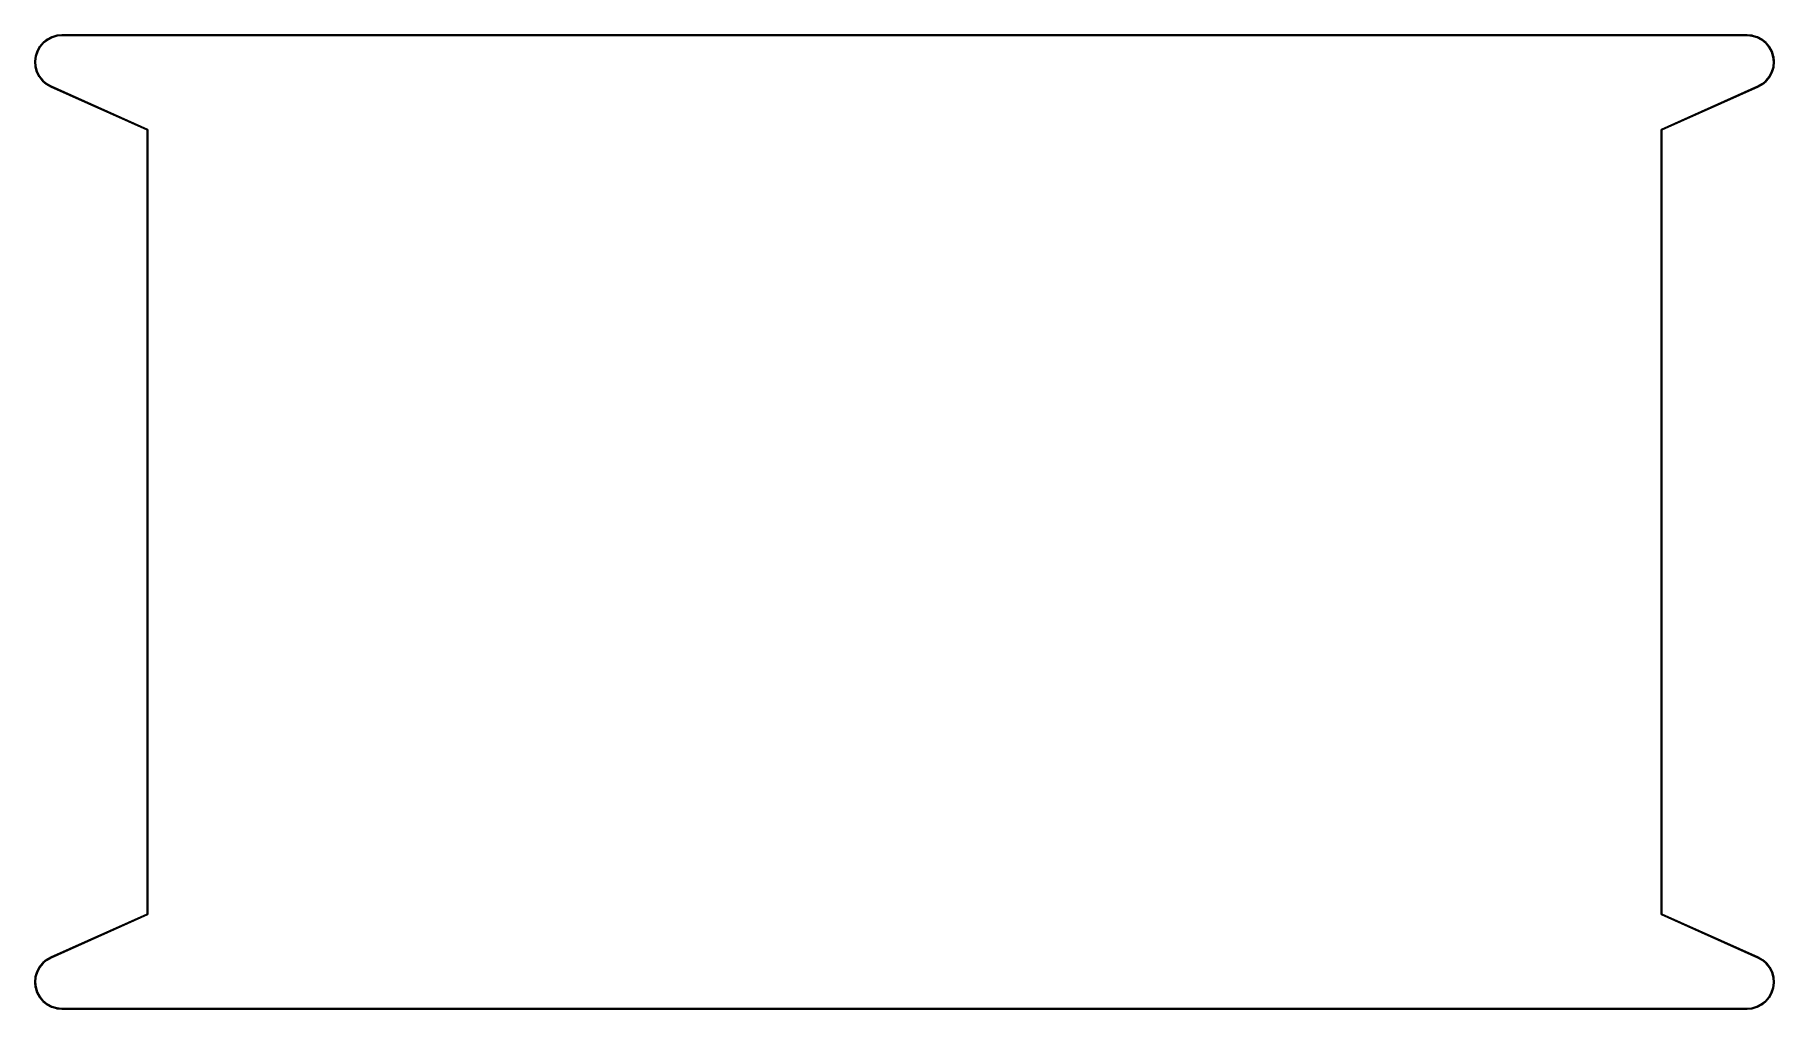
# Model space of a CAD drawing. Extents: x 1.76 to 9.69, y -5.92 to -1.48.
import ezdxf

# ---------------------------------------------------------------- set-up
doc = ezdxf.new("R2010")
doc.units = 0
doc.header["$MEASUREMENT"] = 0
doc.layers.add('BLACK', color=7, linetype='CONTINUOUS')

msp = doc.modelspace()

# ---------------------------------------------------------------- linework, layer by layer
at = {"layer": 'BLACK', "linetype": 'CONTINUOUS'}
for p, q in [((1.80052, -1.50997), (1.81893, -1.49546)), ((1.82086, -1.49795), (1.80249, -1.51243)), ((1.81893, -1.49546), (1.81897, -1.49542)), ((1.81897, -1.49542), (1.81905, -1.49536)), ((1.81905, -1.49536), (1.81913, -1.49529)), ((1.81913, -1.49529), (1.81925, -1.49523)), ((1.81925, -1.49523), (1.81927, -1.49521)), ((1.81927, -1.49521), (1.81939, -1.49514)), ((1.81927, -1.49521), (1.81927, -1.49521)), ((1.81939, -1.49514), (1.81945, -1.4951)), ((1.81945, -1.4951), (1.81946, -1.49509)), ((1.81946, -1.49509), (1.81947, -1.49509)), ((1.81947, -1.49509), (1.81953, -1.49506)), ((1.81953, -1.49506), (1.81965, -1.49499)), ((1.81965, -1.49499), (1.81966, -1.49499)), ((1.81966, -1.49499), (1.84044, -1.48437)), ((1.82088, -1.49794), (1.82086, -1.49795)), ((1.82093, -1.4979), (1.82088, -1.49794)), ((1.82094, -1.49789), (1.82093, -1.4979)), ((1.82097, -1.49787), (1.82094, -1.49789)), ((1.821, -1.49785), (1.82097, -1.49787)), ((1.82103, -1.49783), (1.821, -1.49785)), ((1.82105, -1.49781), (1.82103, -1.49783)), ((1.8419, -1.48716), (1.82105, -1.49781)), ((1.84044, -1.48437), (1.84046, -1.48436)), ((1.84046, -1.48436), (1.84058, -1.4843)), ((1.84058, -1.4843), (1.84063, -1.48428)), ((1.84063, -1.48428), (1.84065, -1.48427)), ((1.84065, -1.48427), (1.84067, -1.48426)), ((1.84067, -1.48426), (1.84072, -1.48424)), ((1.84072, -1.48424), (1.84084, -1.48419)), ((1.84084, -1.48419), (1.84087, -1.48419)), ((1.84087, -1.48419), (1.84098, -1.48414)), ((1.84098, -1.48414), (1.84104, -1.48412)), ((1.84104, -1.48412), (1.84105, -1.48412)), ((1.84105, -1.48412), (1.84112, -1.4841)), ((1.84105, -1.48412), (1.84105, -1.48412)), ((1.84112, -1.4841), (1.86368, -1.47769)), ((1.84191, -1.48716), (1.8419, -1.48716)), ((1.84196, -1.48714), (1.84191, -1.48716)), ((1.84202, -1.48712), (1.84196, -1.48714)), ((1.84204, -1.48711), (1.84202, -1.48712)), ((1.86458, -1.48071), (1.84204, -1.48711)), ((1.84204, -1.48711), (1.84204, -1.48711)), ((1.86368, -1.47769), (1.86372, -1.47767)), ((1.86372, -1.47767), (1.86378, -1.47766)), ((1.86378, -1.47766), (1.86384, -1.47764)), ((1.86384, -1.47764), (1.86393, -1.47762)), ((1.86393, -1.47762), (1.86395, -1.47762)), ((1.86395, -1.47762), (1.86401, -1.47761)), ((1.86401, -1.47761), (1.86414, -1.47758)), ((1.86414, -1.47758), (1.86416, -1.47759)), ((1.86416, -1.47759), (1.86426, -1.47757)), ((1.86426, -1.47757), (1.86431, -1.47756)), ((1.86431, -1.47756), (1.86434, -1.47756)), ((1.86434, -1.47756), (1.86437, -1.47755)), ((1.86437, -1.47755), (1.86442, -1.47755)), ((1.86442, -1.47755), (1.88576, -1.47564)), ((1.86465, -1.4807), (1.86458, -1.48071)), ((1.86467, -1.48069), (1.86465, -1.4807)), ((1.86471, -1.48069), (1.86467, -1.48069)), ((1.88615, -1.47876), (1.86471, -1.48069)), ((1.88576, -1.47564), (1.88578, -1.47563)), ((1.88578, -1.47563), (1.88588, -1.47562)), ((1.88588, -1.47562), (1.8859, -1.47562)), ((1.8859, -1.47562), (1.88595, -1.47561)), ((1.88595, -1.47561), (1.88601, -1.47561)), ((1.88601, -1.47561), (1.88603, -1.47561)), ((1.88603, -1.47561), (1.88613, -1.4756)), ((1.88613, -1.4756), (1.88619, -1.47561)), ((1.88621, -1.47876), (1.88615, -1.47876)), ((1.88619, -1.47561), (2.27917, -1.47545)), ((1.88622, -1.47876), (1.88621, -1.47876)), ((2.27923, -1.4786), (1.88622, -1.47876)), ((2.27917, -1.47545), (2.27917, -1.47545)), ((2.27917, -1.47545), (9.16859, -1.47545)), ((9.16853, -1.4786), (2.27923, -1.4786)), ((9.56156, -1.47876), (9.16853, -1.4786)), ((9.16859, -1.47545), (9.16859, -1.47545)), ((9.16859, -1.47545), (9.56153, -1.47561)), ((9.56153, -1.47561), (9.56155, -1.47561)), ((9.56155, -1.47561), (9.56168, -1.47561)), ((9.56157, -1.47876), (9.56156, -1.47876)), ((9.56162, -1.47877), (9.56157, -1.47876)), ((9.56164, -1.47877), (9.56162, -1.47877)), ((9.58501, -1.48106), (9.56164, -1.47877)), ((9.56168, -1.47561), (9.56174, -1.47561)), ((9.56174, -1.47561), (9.56176, -1.47561)), ((9.56176, -1.47561), (9.56178, -1.47561)), ((9.56178, -1.47561), (9.56184, -1.47562)), ((9.56184, -1.47562), (9.56197, -1.47563)), ((9.56197, -1.47563), (9.56198, -1.47563)), ((9.56198, -1.47563), (9.58523, -1.47791)), ((9.58512, -1.48108), (9.58501, -1.48106)), ((9.60758, -1.48786), (9.58512, -1.48108)), ((9.58523, -1.47791), (9.58526, -1.47791)), ((9.58526, -1.47791), (9.5854, -1.47793)), ((9.5854, -1.47793), (9.58554, -1.47794)), ((9.58554, -1.47794), (9.58563, -1.47797)), ((9.58563, -1.47797), (9.58583, -1.47801)), ((9.58583, -1.47801), (9.58589, -1.47802)), ((9.58589, -1.47802), (9.58591, -1.47803)), ((9.58591, -1.47803), (9.58592, -1.47803)), ((9.58592, -1.47803), (9.58598, -1.47805)), ((9.58598, -1.47805), (9.60839, -1.48482)), ((9.6076, -1.48788), (9.60758, -1.48786)), ((9.60763, -1.48788), (9.6076, -1.48788)), ((9.60765, -1.4879), (9.60763, -1.48788)), ((9.6077, -1.48791), (9.60765, -1.4879)), ((9.60772, -1.48792), (9.6077, -1.48791)), ((9.62838, -1.49891), (9.60772, -1.48792)), ((9.60839, -1.48482), (9.60842, -1.48482)), ((9.60842, -1.48482), (9.60845, -1.48483)), ((9.60845, -1.48483), (9.60848, -1.48483)), ((9.60848, -1.48483), (9.6086, -1.48488)), ((9.6086, -1.48488), (9.60872, -1.48491)), ((9.60872, -1.48491), (9.60881, -1.48496)), ((9.60881, -1.48496), (9.60882, -1.48497)), ((9.60882, -1.48497), (9.60883, -1.48497)), ((9.60883, -1.48497), (9.60895, -1.48502)), ((9.60895, -1.48502), (9.60901, -1.48504)), ((9.60901, -1.48504), (9.60903, -1.48505)), ((9.60903, -1.48505), (9.60904, -1.48506)), ((9.60904, -1.48506), (9.6091, -1.48508)), ((9.6091, -1.48508), (9.60922, -1.48515)), ((9.60922, -1.48515), (9.60923, -1.48516)), ((9.60923, -1.48516), (9.62985, -1.49612)), ((9.62839, -1.49892), (9.62838, -1.49891)), ((9.62843, -1.49895), (9.62839, -1.49892)), ((9.62847, -1.49897), (9.62843, -1.49895)), ((9.6285, -1.49899), (9.62847, -1.49897)), ((9.62852, -1.499), (9.6285, -1.49899)), ((9.64668, -1.5138), (9.62852, -1.499)), ((9.62985, -1.49612), (9.62989, -1.49614)), ((9.62989, -1.49614), (9.62997, -1.49619)), ((9.62997, -1.49619), (9.63, -1.4962)), ((9.63, -1.4962), (9.63004, -1.49623)), ((9.63004, -1.49623), (9.63009, -1.49625)), ((9.63009, -1.49625), (9.63011, -1.49627)), ((9.63011, -1.49627), (9.63019, -1.49632)), ((9.63019, -1.49632), (9.63023, -1.49636)), ((9.63023, -1.49636), (9.63023, -1.49636)), ((9.63023, -1.49636), (9.63033, -1.49642)), ((9.63033, -1.49642), (9.63039, -1.49646)), ((9.63039, -1.49646), (9.63039, -1.49646)), ((9.63039, -1.49646), (9.63039, -1.49647)), ((9.63039, -1.49647), (9.63045, -1.49651)), ((9.63045, -1.49651), (9.64861, -1.51132)), ((1.76225, -1.59624), (1.76507, -1.57311)), ((1.76507, -1.57311), (1.76509, -1.57297)), ((1.76507, -1.57311), (1.76507, -1.57311)), ((1.76509, -1.57297), (1.7651, -1.57282)), ((1.7651, -1.57282), (1.76513, -1.57274)), ((1.76513, -1.57274), (1.76514, -1.57267)), ((1.76514, -1.57266), (1.76518, -1.57252)), ((1.76514, -1.57267), (1.76514, -1.57266)), ((1.76518, -1.57252), (1.76519, -1.57245)), ((1.76519, -1.57245), (1.76519, -1.57244)), ((1.76519, -1.57244), (1.7652, -1.57244)), ((1.7652, -1.57244), (1.76522, -1.57237)), ((1.76522, -1.57237), (1.76526, -1.57223)), ((1.76526, -1.57223), (1.76527, -1.57222)), ((1.76527, -1.57222), (1.77253, -1.55006)), ((1.7682, -1.57348), (1.76537, -1.59666)), ((1.76821, -1.57346), (1.7682, -1.57348)), ((1.76822, -1.57336), (1.76821, -1.57346)), ((1.76824, -1.57327), (1.76822, -1.57336)), ((1.77554, -1.55101), (1.76824, -1.57327)), ((1.77253, -1.55006), (1.77254, -1.55003)), ((1.77254, -1.55003), (1.77258, -1.54992)), ((1.77258, -1.54992), (1.77259, -1.54988)), ((1.77259, -1.54988), (1.77261, -1.54984)), ((1.77261, -1.54984), (1.77262, -1.54981)), ((1.77262, -1.54981), (1.77263, -1.54979)), ((1.77263, -1.54979), (1.77265, -1.54975)), ((1.77265, -1.54975), (1.77266, -1.5497)), ((1.77266, -1.5497), (1.77267, -1.54968)), ((1.77267, -1.54968), (1.77268, -1.54966)), ((1.77268, -1.54966), (1.77271, -1.54961)), ((1.77271, -1.54961), (1.77275, -1.54952)), ((1.77275, -1.54952), (1.77278, -1.54946)), ((1.77278, -1.54945), (1.77279, -1.54943)), ((1.77278, -1.54946), (1.77278, -1.54945)), ((1.77279, -1.54943), (1.77282, -1.54938)), ((1.77282, -1.54938), (1.78432, -1.52893)), ((1.77555, -1.55099), (1.77554, -1.55101)), ((1.77558, -1.55091), (1.77555, -1.55099)), ((1.77559, -1.55088), (1.77558, -1.55091)), ((1.78709, -1.53043), (1.77559, -1.55088)), ((1.78432, -1.52891), (1.78437, -1.52883)), ((1.78432, -1.52893), (1.78432, -1.52891)), ((1.78437, -1.52883), (1.78438, -1.52881)), ((1.78438, -1.52881), (1.78441, -1.52876)), ((1.78441, -1.52876), (1.78444, -1.52871)), ((1.78444, -1.52871), (1.78445, -1.52869)), ((1.78445, -1.52869), (1.78451, -1.52861)), ((1.78451, -1.52861), (1.78455, -1.52857)), ((1.78455, -1.52857), (1.78465, -1.52843)), ((1.78465, -1.52843), (1.78468, -1.52839)), ((1.78468, -1.52839), (1.78469, -1.52837)), ((1.78469, -1.52837), (1.78471, -1.52836)), ((1.78471, -1.52836), (1.78474, -1.52831)), ((1.78474, -1.52831), (1.79997, -1.51052)), ((1.78716, -1.53033), (1.78709, -1.53043)), ((1.80243, -1.51249), (1.78716, -1.53033)), ((1.79997, -1.51052), (1.8, -1.51047)), ((1.8, -1.51047), (1.80001, -1.51046)), ((1.80001, -1.51045), (1.80011, -1.51034)), ((1.80001, -1.51046), (1.80001, -1.51045)), ((1.80011, -1.51034), (1.80015, -1.5103)), ((1.80015, -1.5103), (1.80016, -1.51029)), ((1.80016, -1.51029), (1.80023, -1.51022)), ((1.80023, -1.51022), (1.80028, -1.51018)), ((1.80028, -1.51018), (1.8004, -1.51007)), ((1.8004, -1.51007), (1.80044, -1.51003)), ((1.80044, -1.51003), (1.80046, -1.51002)), ((1.80046, -1.51002), (1.80048, -1.51)), ((1.80048, -1.51), (1.80052, -1.50997)), ((1.80249, -1.51243), (1.80243, -1.51248)), ((1.80243, -1.51248), (1.80243, -1.51249)), ((9.64679, -1.51391), (9.64668, -1.5138)), ((9.66173, -1.53199), (9.64679, -1.51391)), ((9.64861, -1.51132), (9.64861, -1.51132)), ((9.64861, -1.51132), (9.64872, -1.51141)), ((9.64872, -1.51141), (9.64879, -1.51146)), ((9.64879, -1.51146), (9.64879, -1.51146)), ((9.64879, -1.51146), (9.64879, -1.51147)), ((9.64879, -1.51147), (9.64884, -1.51151)), ((9.64884, -1.51151), (9.64895, -1.51163)), ((9.64895, -1.51163), (9.64895, -1.51163)), ((9.64895, -1.51163), (9.64907, -1.51174)), ((9.64907, -1.51174), (9.64912, -1.51179)), ((9.64912, -1.51179), (9.64912, -1.51179)), ((9.64912, -1.51179), (9.64912, -1.51179)), ((9.64912, -1.51179), (9.64917, -1.51185)), ((9.64917, -1.51185), (9.66412, -1.52993)), ((9.66175, -1.53201), (9.66173, -1.53199)), ((9.66179, -1.53206), (9.66175, -1.53201)), ((9.6618, -1.53208), (9.66179, -1.53206)), ((9.6618, -1.53209), (9.6618, -1.53208)), ((9.67295, -1.5527), (9.6618, -1.53209)), ((9.66412, -1.52993), (9.66415, -1.52995)), ((9.66415, -1.52995), (9.66423, -1.53006)), ((9.66423, -1.53006), (9.66432, -1.53016)), ((9.66432, -1.53016), (9.66436, -1.53025)), ((9.66436, -1.53025), (9.66439, -1.53029)), ((9.66439, -1.53029), (9.66446, -1.5304)), ((9.66446, -1.5304), (9.6645, -1.53046)), ((9.6645, -1.53046), (9.6645, -1.53046)), ((9.6645, -1.53046), (9.66451, -1.53046)), ((9.66451, -1.53046), (9.66454, -1.53053)), ((9.66454, -1.53053), (9.67571, -1.55118)), ((9.67295, -1.55272), (9.67295, -1.5527)), ((9.67297, -1.55276), (9.67295, -1.55272)), ((9.67298, -1.55279), (9.67297, -1.55276)), ((9.67299, -1.55281), (9.67298, -1.55279)), ((9.67301, -1.55286), (9.67299, -1.55281)), ((9.67302, -1.55287), (9.67301, -1.55286)), ((9.67993, -1.5752), (9.67302, -1.55287)), ((9.67571, -1.55118), (9.67572, -1.5512)), ((9.67572, -1.5512), (9.67575, -1.55125)), ((9.67575, -1.55125), (9.67575, -1.55125)), ((9.67575, -1.55125), (9.67577, -1.5513)), ((9.67577, -1.5513), (9.67579, -1.55134)), ((9.67579, -1.55134), (9.6758, -1.55136)), ((9.6758, -1.55136), (9.67582, -1.55141)), ((9.67582, -1.55141), (9.67582, -1.55141)), ((9.67582, -1.55141), (9.67583, -1.55141)), ((9.67583, -1.55141), (9.67585, -1.55146)), ((9.67585, -1.55146), (9.67586, -1.5515)), ((9.67586, -1.5515), (9.67588, -1.55154)), ((9.67588, -1.55154), (9.67588, -1.55155)), ((9.67588, -1.55155), (9.67593, -1.55167)), ((9.67593, -1.55167), (9.67595, -1.55171)), ((9.67595, -1.55171), (9.67596, -1.55174)), ((9.67596, -1.55174), (9.67597, -1.55176)), ((9.67597, -1.55176), (9.67599, -1.55181)), ((9.67599, -1.55181), (9.67603, -1.55193)), ((9.67603, -1.55193), (9.67603, -1.55196)), ((9.67603, -1.55196), (9.68292, -1.57422)), ((9.67994, -1.57525), (9.67993, -1.5752)), ((9.67996, -1.57532), (9.67994, -1.57525)), ((9.67997, -1.57538), (9.67996, -1.57532)), ((9.68242, -1.59868), (9.67997, -1.57538)), ((9.68292, -1.57422), (9.68293, -1.57423)), ((9.68293, -1.57423), (9.68296, -1.57433)), ((9.68296, -1.57433), (9.683, -1.57444)), ((9.683, -1.57444), (9.68302, -1.57455)), ((9.68302, -1.57455), (9.68304, -1.57466)), ((9.68304, -1.57466), (9.68304, -1.57466)), ((9.68304, -1.57466), (9.68307, -1.57481)), ((9.68307, -1.57481), (9.68309, -1.57488)), ((9.68309, -1.57488), (9.68309, -1.57489)), ((9.68309, -1.57489), (9.68309, -1.57489)), ((9.68309, -1.57489), (9.6831, -1.57496)), ((9.6831, -1.57496), (9.68311, -1.57511)), ((9.68311, -1.57511), (9.68311, -1.57512)), ((9.68311, -1.57512), (9.68554, -1.59828)), ((1.76221, -1.59678), (1.76222, -1.59666)), ((1.76221, -1.59683), (1.76221, -1.59678)), ((1.76221, -1.59686), (1.76221, -1.59683)), ((1.76221, -1.59697), (1.76221, -1.59686)), ((1.76222, -1.59701), (1.76221, -1.59697)), ((1.76222, -1.59645), (1.76223, -1.59639)), ((1.76222, -1.59647), (1.76222, -1.59645)), ((1.76222, -1.59649), (1.76222, -1.59647)), ((1.76222, -1.59655), (1.76222, -1.59649)), ((1.76222, -1.59664), (1.76222, -1.59655)), ((1.76222, -1.59666), (1.76222, -1.59664)), ((1.76222, -1.59706), (1.76222, -1.59701)), ((1.76224, -1.59714), (1.76222, -1.59706)), ((1.76223, -1.59639), (1.76224, -1.59625)), ((1.76224, -1.59625), (1.76225, -1.59624)), ((1.76396, -1.62039), (1.76224, -1.59714)), ((1.76395, -1.62042), (1.76396, -1.62039)), ((1.76397, -1.62054), (1.76395, -1.62042)), ((1.76397, -1.62059), (1.76397, -1.62054)), ((1.76398, -1.62062), (1.76397, -1.62059)), ((1.76398, -1.62065), (1.76398, -1.62062)), ((1.76399, -1.62069), (1.76398, -1.62065)), ((1.76401, -1.62082), (1.76399, -1.62069)), ((1.76403, -1.62092), (1.76401, -1.62082)), ((1.76401, -1.62082), (1.76401, -1.62082)), ((1.76404, -1.62097), (1.76403, -1.62092)), ((1.76404, -1.62099), (1.76404, -1.62097)), ((1.76406, -1.62109), (1.76404, -1.62099)), ((1.76408, -1.62114), (1.76406, -1.62109)), ((1.76409, -1.6212), (1.76408, -1.62114)), ((1.76411, -1.62124), (1.76409, -1.6212)), ((1.77038, -1.64392), (1.76411, -1.62124)), ((1.76537, -1.59666), (1.76537, -1.59668)), ((1.76537, -1.59668), (1.76537, -1.59673)), ((1.76537, -1.59673), (1.76537, -1.59674)), ((1.76537, -1.59674), (1.76537, -1.59676)), ((1.76537, -1.59676), (1.76537, -1.59684)), ((1.76537, -1.59684), (1.7671, -1.62017)), ((1.7671, -1.62017), (1.7671, -1.62018)), ((1.7671, -1.62018), (1.76711, -1.62023)), ((1.76711, -1.62023), (1.76712, -1.62026)), ((1.76712, -1.62026), (1.76712, -1.62027)), ((1.76712, -1.62027), (1.76712, -1.62027)), ((1.76712, -1.62027), (1.76713, -1.62035)), ((1.76713, -1.62035), (1.77337, -1.64293)), ((1.77041, -1.64401), (1.77038, -1.64392)), ((1.77045, -1.6441), (1.77041, -1.64401)), ((1.77045, -1.64411), (1.77045, -1.6441)), ((1.7705, -1.64424), (1.77045, -1.64411)), ((1.77052, -1.6443), (1.7705, -1.64424)), ((1.77053, -1.64431), (1.77052, -1.6443)), ((1.77053, -1.64433), (1.77053, -1.64431)), ((1.77056, -1.64438), (1.77053, -1.64433)), ((1.77062, -1.64451), (1.77056, -1.64438)), ((1.77063, -1.64452), (1.77062, -1.64451)), ((1.78115, -1.66548), (1.77063, -1.64452)), ((1.77337, -1.64293), (1.77337, -1.64293)), ((1.77337, -1.64293), (1.77338, -1.64295)), ((1.77338, -1.64295), (1.7734, -1.64301)), ((1.7734, -1.64301), (1.77342, -1.64306)), ((1.77342, -1.64306), (1.77343, -1.64308)), ((1.77343, -1.64308), (1.78395, -1.66404)), ((9.66274, -1.66571), (9.67361, -1.6449)), ((9.6764, -1.64636), (9.66556, -1.66711)), ((9.67361, -1.6449), (9.67363, -1.64485)), ((9.67363, -1.64485), (9.67366, -1.64478)), ((9.67366, -1.64478), (9.68026, -1.62235)), ((9.67642, -1.64632), (9.6764, -1.64636)), ((9.67644, -1.64629), (9.67642, -1.64632)), ((9.67645, -1.64625), (9.67644, -1.64629)), ((9.67647, -1.64622), (9.67645, -1.64625)), ((9.6765, -1.64615), (9.67647, -1.64622)), ((9.67652, -1.6461), (9.6765, -1.64615)), ((9.67653, -1.64608), (9.67652, -1.6461)), ((9.67654, -1.64605), (9.67653, -1.64608)), ((9.67656, -1.64601), (9.67654, -1.64605)), ((9.67658, -1.64596), (9.67656, -1.64601)), ((9.67659, -1.64595), (9.67658, -1.64596)), ((9.67661, -1.64589), (9.67659, -1.64595)), ((9.67663, -1.64583), (9.67661, -1.64589)), ((9.67664, -1.64582), (9.67663, -1.64583)), ((9.67667, -1.64573), (9.67664, -1.64582)), ((9.67668, -1.64567), (9.67667, -1.64573)), ((9.68328, -1.62324), (9.67668, -1.64567)), ((9.68026, -1.62234), (9.68027, -1.62229)), ((9.68026, -1.62235), (9.68026, -1.62234)), ((9.68027, -1.62224), (9.68029, -1.62219)), ((9.68027, -1.62227), (9.68027, -1.62224)), ((9.68027, -1.62229), (9.68027, -1.62227)), ((9.68029, -1.62218), (9.68242, -1.59883)), ((9.68029, -1.62219), (9.68029, -1.62218)), ((9.68242, -1.59883), (9.68242, -1.59868)), ((9.6833, -1.62321), (9.68328, -1.62324)), ((9.68332, -1.62309), (9.6833, -1.62321)), ((9.68333, -1.62305), (9.68332, -1.62309)), ((9.68334, -1.62302), (9.68333, -1.62305)), ((9.68335, -1.62298), (9.68334, -1.62302)), ((9.68336, -1.62294), (9.68335, -1.62298)), ((9.68338, -1.62283), (9.68336, -1.62294)), ((9.6834, -1.62271), (9.68338, -1.6228)), ((9.68338, -1.6228), (9.68338, -1.6228)), ((9.68338, -1.6228), (9.68338, -1.62283)), ((9.68342, -1.62257), (9.6834, -1.62271)), ((9.68343, -1.62243), (9.68342, -1.62257)), ((9.68556, -1.59905), (9.68343, -1.6224)), ((9.68343, -1.6224), (9.68343, -1.62243)), ((9.68554, -1.59828), (9.68554, -1.59828)), ((9.68554, -1.59828), (9.68556, -1.59843)), ((9.68556, -1.59843), (9.68557, -1.59851)), ((9.68557, -1.59898), (9.68556, -1.59905)), ((9.68557, -1.59851), (9.68557, -1.59851)), ((9.68557, -1.59851), (9.68557, -1.59852)), ((9.68557, -1.59852), (9.68557, -1.59859)), ((9.68557, -1.59859), (9.68557, -1.59874)), ((9.68557, -1.59874), (9.68557, -1.59874)), ((9.68557, -1.59874), (9.68557, -1.5989)), ((9.68557, -1.5989), (9.68557, -1.59897)), ((9.68557, -1.59897), (9.68557, -1.59897)), ((9.68557, -1.59897), (9.68557, -1.59898)), ((1.78117, -1.66552), (1.78115, -1.66548)), ((1.78118, -1.66554), (1.78117, -1.66552)), ((1.78119, -1.66557), (1.78118, -1.66554)), ((1.78122, -1.66561), (1.78119, -1.66557)), ((1.78126, -1.66568), (1.78122, -1.66561)), ((1.78128, -1.66572), (1.78126, -1.66568)), ((1.7813, -1.66575), (1.78128, -1.66572)), ((1.78131, -1.66577), (1.7813, -1.66575)), ((1.78134, -1.66581), (1.78131, -1.66577)), ((1.78135, -1.66582), (1.78134, -1.66581)), ((1.78135, -1.66583), (1.78135, -1.66582)), ((1.78148, -1.66602), (1.78135, -1.66583)), ((1.78135, -1.66583), (1.78135, -1.66583)), ((1.78153, -1.66608), (1.78148, -1.66602)), ((1.79587, -1.68453), (1.78153, -1.66608)), ((1.78395, -1.66404), (1.78396, -1.66405)), ((1.78396, -1.66405), (1.78396, -1.66406)), ((1.78396, -1.66406), (1.78403, -1.66417)), ((1.78403, -1.66417), (1.79838, -1.68263)), ((1.79588, -1.68455), (1.79587, -1.68453)), ((1.79596, -1.68466), (1.79588, -1.68455)), ((1.796, -1.6847), (1.79596, -1.68466)), ((1.79601, -1.68472), (1.796, -1.6847)), ((1.79603, -1.68473), (1.79601, -1.68472)), ((1.79607, -1.68477), (1.79603, -1.68473)), ((1.79616, -1.68487), (1.79607, -1.68477)), ((1.79621, -1.68492), (1.79616, -1.68487)), ((1.79616, -1.68487), (1.79616, -1.68487)), ((1.79623, -1.68494), (1.79621, -1.68492)), ((1.79626, -1.68497), (1.79623, -1.68494)), ((1.79628, -1.685), (1.79626, -1.68497)), ((1.7963, -1.68501), (1.79628, -1.685)), ((1.79632, -1.68503), (1.7963, -1.68501)), ((1.79633, -1.68505), (1.79632, -1.68503)), ((1.79635, -1.68506), (1.79633, -1.68505)), ((1.79639, -1.6851), (1.79635, -1.68506)), ((1.79645, -1.68516), (1.79639, -1.6851)), ((1.79646, -1.68516), (1.79645, -1.68516)), ((1.81419, -1.70054), (1.79646, -1.68516)), ((1.79838, -1.68263), (1.79838, -1.68263)), ((1.79838, -1.68263), (1.79841, -1.68266)), ((1.79841, -1.68266), (1.79844, -1.68269)), ((1.79844, -1.68269), (1.79846, -1.68271)), ((1.79846, -1.68271), (1.79849, -1.68274)), ((1.79849, -1.68274), (1.7985, -1.68276)), ((1.7985, -1.68276), (1.81621, -1.69812)), ((1.81424, -1.70058), (1.81419, -1.70054)), ((1.81424, -1.70059), (1.81424, -1.70058)), ((1.81425, -1.70059), (1.81424, -1.70059)), ((1.81431, -1.70063), (1.81425, -1.70059)), ((1.81437, -1.70068), (1.81431, -1.70063)), ((1.8144, -1.7007), (1.81437, -1.70068)), ((1.81444, -1.70073), (1.8144, -1.7007)), ((1.81445, -1.70074), (1.81444, -1.70073)), ((1.81444, -1.70073), (1.81444, -1.70073)), ((1.81444, -1.70073), (1.81444, -1.70073)), ((1.81447, -1.70075), (1.81445, -1.70074)), ((1.81452, -1.70079), (1.81447, -1.70075)), ((1.81447, -1.70075), (1.81447, -1.70075)), ((1.8146, -1.70085), (1.81452, -1.70079)), ((1.81471, -1.70091), (1.8146, -1.70085)), ((1.8353, -1.71268), (1.81471, -1.70091)), ((1.81621, -1.69812), (1.81624, -1.69814)), ((1.81624, -1.69814), (1.81627, -1.69816)), ((1.81627, -1.69816), (1.81634, -1.6982)), ((1.81634, -1.6982), (1.81639, -1.69824)), ((1.81639, -1.69824), (1.83673, -1.70987)), ((1.83539, -1.71272), (1.8353, -1.71268)), ((2.27369, -1.90922), (1.83539, -1.71272)), ((1.83673, -1.70987), (2.27582, -1.90673)), ((9.17193, -1.90673), (9.61098, -1.70989)), ((9.6123, -1.71275), (9.17406, -1.90922)), ((9.61098, -1.70989), (9.61099, -1.70988)), ((9.61098, -1.70989), (9.61098, -1.70989)), ((9.61099, -1.70988), (9.61105, -1.70985)), ((9.61105, -1.70985), (9.62978, -1.69935)), ((9.61235, -1.71274), (9.6123, -1.71275)), ((9.61243, -1.71269), (9.61235, -1.71274)), ((9.61246, -1.71268), (9.61243, -1.71269)), ((9.6125, -1.71265), (9.61246, -1.71268)), ((9.61255, -1.71263), (9.6125, -1.71265)), ((9.61257, -1.71261), (9.61255, -1.71263)), ((9.61266, -1.71256), (9.61257, -1.71261)), ((9.61267, -1.71255), (9.61266, -1.71256)), ((9.63128, -1.70213), (9.61267, -1.71255)), ((9.62978, -1.69935), (9.62984, -1.69931)), ((9.62984, -1.69931), (9.62988, -1.69927)), ((9.62988, -1.69927), (9.62995, -1.69923)), ((9.62995, -1.69923), (9.64788, -1.68419)), ((9.6313, -1.70212), (9.63128, -1.70213)), ((9.63141, -1.70205), (9.6313, -1.70212)), ((9.63147, -1.70202), (9.63141, -1.70205)), ((9.63148, -1.70201), (9.63147, -1.70202)), ((9.6315, -1.702), (9.63148, -1.70201)), ((9.63155, -1.70197), (9.6315, -1.702)), ((9.63166, -1.70189), (9.63155, -1.70197)), ((9.63167, -1.70188), (9.63166, -1.70189)), ((9.63168, -1.70187), (9.63167, -1.70188)), ((9.63174, -1.70183), (9.63168, -1.70187)), ((9.63184, -1.70176), (9.63174, -1.70183)), ((9.63192, -1.70169), (9.63184, -1.70176)), ((9.64995, -1.68656), (9.63192, -1.70169)), ((9.64788, -1.68419), (9.6479, -1.68417)), ((9.6479, -1.68416), (9.64797, -1.6841)), ((9.6479, -1.68417), (9.6479, -1.68416)), ((9.64797, -1.6841), (9.66266, -1.66582)), ((9.65, -1.68652), (9.64995, -1.68656)), ((9.65001, -1.68652), (9.65, -1.68652)), ((9.65006, -1.68646), (9.65001, -1.68651)), ((9.65001, -1.68651), (9.65001, -1.68652)), ((9.65016, -1.68636), (9.65006, -1.68646)), ((9.65018, -1.68635), (9.65016, -1.68636)), ((9.65027, -1.68625), (9.65018, -1.68635)), ((9.65031, -1.68621), (9.65027, -1.68625)), ((9.65032, -1.6862), (9.65031, -1.68621)), ((9.65039, -1.68612), (9.65032, -1.6862)), ((9.65042, -1.68608), (9.65039, -1.68612)), ((9.65046, -1.68603), (9.65042, -1.68608)), ((9.65047, -1.686), (9.65046, -1.68603)), ((9.66516, -1.66774), (9.65047, -1.686)), ((9.66266, -1.66582), (9.66273, -1.66572)), ((9.66273, -1.66572), (9.66274, -1.66571)), ((9.66273, -1.66572), (9.66273, -1.66572)), ((9.6652, -1.66769), (9.66516, -1.66774)), ((9.66521, -1.66768), (9.6652, -1.66769)), ((9.6652, -1.66769), (9.6652, -1.66769)), ((9.66525, -1.66762), (9.66521, -1.66768)), ((9.66533, -1.6675), (9.66525, -1.66762)), ((9.66534, -1.66748), (9.66533, -1.6675)), ((9.66541, -1.66737), (9.66534, -1.66748)), ((9.66545, -1.66732), (9.66541, -1.66737)), ((9.66547, -1.66729), (9.66545, -1.66731)), ((9.66545, -1.66731), (9.66545, -1.66732)), ((9.66549, -1.66724), (9.66547, -1.66729)), ((9.66555, -1.66712), (9.66549, -1.66724)), ((9.66556, -1.66711), (9.66555, -1.66712)), ((2.27369, -5.48182), (2.27369, -1.90922)), ((2.27582, -1.90673), (2.27587, -1.90674)), ((2.27587, -1.90674), (2.27596, -1.90679)), ((2.27596, -1.90679), (2.27598, -1.9068)), ((2.27598, -1.9068), (2.27603, -1.90683)), ((2.27603, -1.90683), (2.27614, -1.90689)), ((2.27614, -1.90689), (2.27616, -1.9069)), ((2.27616, -1.9069), (2.27618, -1.90691)), ((2.27618, -1.90691), (2.27628, -1.907)), ((2.27628, -1.907), (2.27638, -1.90708)), ((2.27638, -1.90708), (2.2764, -1.9071)), ((2.2764, -1.9071), (2.27642, -1.90712)), ((2.27642, -1.90712), (2.2765, -1.90722)), ((2.2765, -1.90722), (2.27658, -1.90732)), ((2.27658, -1.90732), (2.27659, -1.90734)), ((2.27659, -1.90734), (2.27661, -1.90736)), ((2.27661, -1.90736), (2.27667, -1.90748)), ((2.27667, -1.90748), (2.27673, -1.9076)), ((2.27673, -1.9076), (2.27673, -1.90762)), ((2.27673, -1.90762), (2.27674, -1.90764)), ((2.27674, -1.90764), (2.27678, -1.90777)), ((2.27678, -1.90777), (2.27682, -1.90789)), ((2.27682, -1.90789), (2.27682, -1.90792)), ((2.27682, -1.90792), (2.27683, -1.90794)), ((2.27683, -1.90794), (2.27683, -1.90807)), ((2.27683, -1.90807), (2.27684, -1.90813)), ((2.27684, -1.90813), (2.27684, -1.90815)), ((2.27684, -1.90815), (2.27685, -1.90825)), ((2.27685, -1.90825), (2.27684, -1.9083)), ((2.27684, -1.9083), (2.27684, -5.48274)), ((9.1709, -1.90825), (9.17091, -1.90815)), ((9.17091, -1.9083), (9.1709, -1.90825)), ((9.17091, -1.90807), (9.17092, -1.90794)), ((9.17091, -1.90813), (9.17091, -1.90807)), ((9.17091, -1.90815), (9.17091, -1.90813)), ((9.17091, -5.48274), (9.17091, -1.9083)), ((9.17092, -1.90794), (9.17093, -1.90792)), ((9.17093, -1.90789), (9.17097, -1.90777)), ((9.17093, -1.90792), (9.17093, -1.90789)), ((9.17097, -1.90777), (9.171, -1.90764)), ((9.171, -1.90764), (9.17101, -1.90762)), ((9.17101, -1.90762), (9.17102, -1.9076)), ((9.17102, -1.9076), (9.17108, -1.90748)), ((9.17108, -1.90748), (9.17114, -1.90736)), ((9.17114, -1.90736), (9.17116, -1.90734)), ((9.17116, -1.90734), (9.17117, -1.90732)), ((9.17117, -1.90732), (9.17125, -1.90722)), ((9.17125, -1.90722), (9.17133, -1.90712)), ((9.17133, -1.90712), (9.17135, -1.9071)), ((9.17135, -1.9071), (9.17136, -1.90708)), ((9.17136, -1.90708), (9.17147, -1.907)), ((9.17147, -1.907), (9.17157, -1.90691)), ((9.17157, -1.90691), (9.17159, -1.9069)), ((9.17159, -1.9069), (9.1716, -1.90689)), ((9.1716, -1.90689), (9.17172, -1.90682)), ((9.17172, -1.90682), (9.17177, -1.9068)), ((9.17177, -1.9068), (9.17179, -1.90679)), ((9.17179, -1.90679), (9.17188, -1.90674)), ((9.17188, -1.90674), (9.17193, -1.90673)), ((9.17406, -1.90922), (9.17406, -5.48182)), ((1.83541, -5.67833), (2.27369, -5.48182)), ((2.27582, -5.48432), (1.83669, -5.68121)), ((2.27587, -5.48431), (2.27582, -5.48432)), ((2.27596, -5.48426), (2.27587, -5.48431)), ((2.27598, -5.48425), (2.27596, -5.48426)), ((2.27603, -5.48422), (2.27598, -5.48425)), ((2.27614, -5.48416), (2.27603, -5.48422)), ((2.27616, -5.48414), (2.27614, -5.48416)), ((2.27618, -5.48413), (2.27616, -5.48414)), ((2.27628, -5.48405), (2.27618, -5.48413)), ((2.27638, -5.48396), (2.27628, -5.48405)), ((2.2764, -5.48394), (2.27638, -5.48396)), ((2.27642, -5.48393), (2.2764, -5.48394)), ((2.2765, -5.48383), (2.27642, -5.48393)), ((2.27658, -5.48372), (2.2765, -5.48383)), ((2.27659, -5.4837), (2.27658, -5.48372)), ((2.27661, -5.48368), (2.27659, -5.4837)), ((2.27667, -5.48357), (2.27661, -5.48368)), ((2.27673, -5.48345), (2.27667, -5.48357)), ((2.27674, -5.48341), (2.27673, -5.48343)), ((2.27673, -5.48343), (2.27673, -5.48345)), ((2.27678, -5.48328), (2.27674, -5.48341)), ((2.27682, -5.48315), (2.27678, -5.48328)), ((2.27683, -5.48311), (2.27682, -5.48313)), ((2.27682, -5.48313), (2.27682, -5.48315)), ((2.27684, -5.48292), (2.27683, -5.48298)), ((2.27683, -5.48298), (2.27683, -5.48311)), ((2.27684, -5.48274), (2.27685, -5.4828)), ((2.27685, -5.4828), (2.27684, -5.4829)), ((2.27684, -5.4829), (2.27684, -5.48292)), ((9.1709, -5.4828), (9.17091, -5.48274)), ((9.17091, -5.4829), (9.1709, -5.4828)), ((9.17091, -5.48292), (9.17091, -5.4829)), ((9.17091, -5.48298), (9.17091, -5.48292)), ((9.17092, -5.48311), (9.17091, -5.48298)), ((9.17093, -5.48313), (9.17092, -5.48311)), ((9.17093, -5.48315), (9.17093, -5.48313)), ((9.17097, -5.48328), (9.17093, -5.48315)), ((9.171, -5.48341), (9.17097, -5.48328)), ((9.17101, -5.48343), (9.171, -5.48341)), ((9.17102, -5.48345), (9.17101, -5.48343)), ((9.17108, -5.48357), (9.17102, -5.48345)), ((9.17114, -5.48368), (9.17108, -5.48357)), ((9.17116, -5.4837), (9.17114, -5.48368)), ((9.17117, -5.48372), (9.17116, -5.4837)), ((9.17125, -5.48383), (9.17117, -5.48372)), ((9.17133, -5.48393), (9.17125, -5.48383)), ((9.17135, -5.48394), (9.17133, -5.48393)), ((9.17136, -5.48396), (9.17135, -5.48394)), ((9.17147, -5.48405), (9.17136, -5.48396)), ((9.17157, -5.48413), (9.17147, -5.48405)), ((9.17159, -5.48414), (9.17157, -5.48413)), ((9.1716, -5.48416), (9.17159, -5.48414)), ((9.17172, -5.48422), (9.1716, -5.48416)), ((9.17177, -5.48425), (9.17172, -5.48422)), ((9.17179, -5.48426), (9.17177, -5.48425)), ((9.17188, -5.48431), (9.17179, -5.48426)), ((9.17193, -5.48432), (9.17188, -5.48431)), ((9.61109, -5.68121), (9.17193, -5.48432)), ((9.17406, -5.48182), (9.61232, -5.67832)), ((1.79744, -5.70485), (1.79749, -5.70481)), ((1.79749, -5.70481), (1.79757, -5.70472)), ((1.79757, -5.70472), (1.79758, -5.7047)), ((1.79758, -5.7047), (1.79767, -5.70461)), ((1.79767, -5.70461), (1.7977, -5.70458)), ((1.7977, -5.70458), (1.79772, -5.70456)), ((1.79772, -5.70456), (1.79774, -5.70454)), ((1.79774, -5.70454), (1.79778, -5.70451)), ((1.79778, -5.70451), (1.79787, -5.70442)), ((1.79787, -5.70442), (1.7979, -5.70441)), ((1.7979, -5.70441), (1.81584, -5.68936)), ((1.8178, -5.69182), (1.79991, -5.70683)), ((1.81584, -5.68936), (1.81591, -5.68928)), ((1.81591, -5.68928), (1.81602, -5.68922)), ((1.81602, -5.68922), (1.81607, -5.68918)), ((1.81607, -5.68918), (1.8161, -5.68916)), ((1.8161, -5.68916), (1.81613, -5.68914)), ((1.81613, -5.68914), (1.81615, -5.68912)), ((1.81615, -5.68912), (1.81619, -5.6891)), ((1.81619, -5.6891), (1.81625, -5.68906)), ((1.81625, -5.68906), (1.81629, -5.68904)), ((1.81629, -5.68904), (1.81632, -5.68902)), ((1.81632, -5.68902), (1.81634, -5.689)), ((1.81634, -5.689), (1.81638, -5.68898)), ((1.81638, -5.68898), (1.83515, -5.67846)), ((1.81788, -5.69177), (1.8178, -5.69182)), ((1.81791, -5.69174), (1.81788, -5.69177)), ((1.81793, -5.69173), (1.81791, -5.69174)), ((1.83669, -5.68121), (1.81793, -5.69173)), ((1.83515, -5.67846), (1.83518, -5.67844)), ((1.83518, -5.67844), (1.83522, -5.67842)), ((1.83522, -5.67842), (1.83525, -5.6784)), ((1.83525, -5.6784), (1.83528, -5.67839)), ((1.83528, -5.67839), (1.8353, -5.67838)), ((1.8353, -5.67838), (1.83534, -5.67836)), ((1.83534, -5.67836), (1.83538, -5.67834)), ((1.83538, -5.67834), (1.83541, -5.67833)), ((9.63145, -5.69286), (9.61109, -5.68121)), ((9.61232, -5.67832), (9.61233, -5.67832)), ((9.61233, -5.67832), (9.61239, -5.67835)), ((9.61239, -5.67835), (9.61246, -5.67838)), ((9.61246, -5.67838), (9.61246, -5.67838)), ((9.61246, -5.67838), (9.61252, -5.67841)), ((9.61252, -5.67841), (9.61253, -5.67841)), ((9.61253, -5.67841), (9.61254, -5.67842)), ((9.61254, -5.67842), (9.6126, -5.67845)), ((9.6126, -5.67845), (9.63295, -5.69009)), ((9.63147, -5.69288), (9.63145, -5.69286)), ((9.63151, -5.69291), (9.63147, -5.69288)), ((9.63155, -5.69293), (9.63151, -5.69291)), ((9.63158, -5.69295), (9.63155, -5.69293)), ((9.64927, -5.70831), (9.63158, -5.69295)), ((9.63295, -5.69009), (9.63297, -5.6901)), ((9.63297, -5.6901), (9.63305, -5.69015)), ((9.63305, -5.69015), (9.63307, -5.69016)), ((9.63307, -5.69016), (9.63312, -5.69019)), ((9.63312, -5.69019), (9.63317, -5.69021)), ((9.63317, -5.69021), (9.63318, -5.69023)), ((9.63318, -5.69023), (9.63327, -5.69028)), ((9.63327, -5.69028), (9.6333, -5.69031)), ((9.6333, -5.69031), (9.63332, -5.69032)), ((9.63332, -5.69032), (9.63342, -5.6904)), ((9.63342, -5.6904), (9.63347, -5.69043)), ((9.63347, -5.69043), (9.63349, -5.69044)), ((9.63349, -5.69044), (9.63351, -5.69045)), ((9.63351, -5.69045), (9.63355, -5.69049)), ((9.63355, -5.69049), (9.63365, -5.69057)), ((9.63365, -5.69057), (9.63366, -5.69059)), ((9.63366, -5.69059), (9.65136, -5.70595)), ((1.7622, -5.792), (1.76432, -5.76861)), ((1.76432, -5.76855), (1.76433, -5.76846)), ((1.76432, -5.76861), (1.76432, -5.76855)), ((1.76433, -5.76844), (1.76435, -5.76838)), ((1.76433, -5.76846), (1.76433, -5.76844)), ((1.76435, -5.76838), (1.76437, -5.76825)), ((1.76437, -5.76823), (1.76438, -5.7682)), ((1.76437, -5.76824), (1.76437, -5.76823)), ((1.76437, -5.76825), (1.76437, -5.76824)), ((1.76438, -5.7682), (1.76439, -5.76815)), ((1.76439, -5.76815), (1.76441, -5.76805)), ((1.76441, -5.76805), (1.76442, -5.76799)), ((1.76442, -5.76799), (1.76443, -5.76798)), ((1.76443, -5.76796), (1.76445, -5.7679)), ((1.76443, -5.76798), (1.76443, -5.76796)), ((1.76445, -5.7679), (1.77108, -5.74538)), ((1.76745, -5.76896), (1.76534, -5.79222)), ((1.76746, -5.76889), (1.76745, -5.76894)), ((1.76745, -5.76894), (1.76745, -5.76896)), ((1.76748, -5.76876), (1.76746, -5.76889)), ((1.7741, -5.74626), (1.76748, -5.76875)), ((1.76748, -5.76875), (1.76748, -5.76876)), ((1.77108, -5.74538), (1.77109, -5.74532)), ((1.77109, -5.74532), (1.77112, -5.74523)), ((1.77112, -5.74523), (1.77113, -5.74521)), ((1.77113, -5.74521), (1.77115, -5.74515)), ((1.77115, -5.74515), (1.77117, -5.7451)), ((1.77117, -5.7451), (1.77118, -5.74509)), ((1.77118, -5.74509), (1.7712, -5.74504)), ((1.7712, -5.74504), (1.77121, -5.74499)), ((1.77121, -5.74499), (1.77122, -5.74497)), ((1.77122, -5.74497), (1.77123, -5.74495)), ((1.77123, -5.74495), (1.77126, -5.7449)), ((1.77126, -5.7449), (1.77129, -5.74483)), ((1.77129, -5.74483), (1.7713, -5.74479)), ((1.7713, -5.74479), (1.77132, -5.74476)), ((1.77132, -5.74476), (1.77134, -5.74472)), ((1.77134, -5.74472), (1.77136, -5.74469)), ((1.77136, -5.74469), (1.7822, -5.72394)), ((1.77413, -5.7462), (1.7741, -5.74626)), ((1.77415, -5.74615), (1.77413, -5.7462)), ((1.78502, -5.72534), (1.77415, -5.74615)), ((1.7822, -5.72393), (1.78227, -5.72381)), ((1.7822, -5.72394), (1.7822, -5.72393)), ((1.78227, -5.72381), (1.78229, -5.72376)), ((1.78229, -5.72376), (1.7823, -5.72374)), ((1.7823, -5.72374), (1.78231, -5.72372)), ((1.78231, -5.72372), (1.78234, -5.72368)), ((1.78234, -5.72368), (1.78242, -5.72356)), ((1.78242, -5.72356), (1.78243, -5.72355)), ((1.78243, -5.72355), (1.78251, -5.72343)), ((1.78251, -5.72343), (1.78255, -5.72337)), ((1.78255, -5.72337), (1.78255, -5.72336)), ((1.78255, -5.72336), (1.78256, -5.72336)), ((1.78256, -5.72336), (1.7826, -5.7233)), ((1.7826, -5.7233), (1.79729, -5.70504)), ((1.78503, -5.72533), (1.78502, -5.72534)), ((1.7851, -5.72523), (1.78503, -5.72533)), ((1.78503, -5.72533), (1.78503, -5.72533)), ((1.79978, -5.70697), (1.7851, -5.72523)), ((1.79729, -5.70503), (1.79738, -5.70492)), ((1.79729, -5.70504), (1.79729, -5.70503)), ((1.79738, -5.70492), (1.79743, -5.70487)), ((1.79743, -5.70486), (1.79744, -5.70485)), ((1.79743, -5.70487), (1.79743, -5.70486)), ((1.7998, -5.70695), (1.79978, -5.70697)), ((1.79983, -5.70692), (1.7998, -5.70695)), ((1.79986, -5.70689), (1.79983, -5.70692)), ((1.79988, -5.70686), (1.79986, -5.70689)), ((1.79991, -5.70683), (1.79988, -5.70686)), ((1.79991, -5.70683), (1.79991, -5.70683)), ((9.64938, -5.70842), (9.64927, -5.70831)), ((9.66371, -5.72686), (9.64938, -5.70842)), ((9.65136, -5.70595), (9.6514, -5.70599)), ((9.6514, -5.70599), (9.65142, -5.706)), ((9.65142, -5.706), (9.65143, -5.70601)), ((9.65143, -5.70601), (9.65147, -5.70606)), ((9.65147, -5.70606), (9.65158, -5.70617)), ((9.65158, -5.70617), (9.6516, -5.70618)), ((9.6516, -5.70618), (9.65169, -5.70627)), ((9.65169, -5.70627), (9.65173, -5.70631)), ((9.65173, -5.70631), (9.65174, -5.70633)), ((9.65174, -5.70633), (9.65176, -5.70635)), ((9.65176, -5.70635), (9.65179, -5.70639)), ((9.65179, -5.70639), (9.65188, -5.70649)), ((9.65188, -5.70649), (9.65189, -5.70651)), ((9.65189, -5.70651), (9.66619, -5.72493)), ((9.66372, -5.72688), (9.66371, -5.72686)), ((9.66376, -5.72694), (9.66372, -5.72688)), ((9.66377, -5.72695), (9.66376, -5.72694)), ((9.66381, -5.72701), (9.66377, -5.72695)), ((9.67433, -5.74797), (9.66381, -5.72701)), ((9.66619, -5.72493), (9.6662, -5.72494)), ((9.6662, -5.72494), (9.66628, -5.72504)), ((9.66628, -5.72504), (9.66636, -5.72513)), ((9.66636, -5.72513), (9.66641, -5.72523)), ((9.66641, -5.72523), (9.66643, -5.72527)), ((9.66643, -5.72527), (9.66644, -5.72528)), ((9.66644, -5.72528), (9.66647, -5.72533)), ((9.66647, -5.72533), (9.6665, -5.72538)), ((9.6665, -5.72538), (9.66651, -5.7254)), ((9.66651, -5.7254), (9.66654, -5.72545)), ((9.66654, -5.72545), (9.66657, -5.72549)), ((9.66657, -5.72549), (9.66658, -5.72551)), ((9.66658, -5.72551), (9.66659, -5.72554)), ((9.66659, -5.72554), (9.66661, -5.72558)), ((9.66661, -5.72558), (9.67713, -5.74653)), ((9.67433, -5.74799), (9.67433, -5.74797)), ((9.67436, -5.74804), (9.67433, -5.74799)), ((9.67438, -5.7481), (9.67436, -5.74804)), ((9.67438, -5.74811), (9.67438, -5.7481)), ((9.67438, -5.74812), (9.67438, -5.74811)), ((9.68062, -5.7707), (9.67438, -5.74812)), ((9.67713, -5.74653), (9.67714, -5.74654)), ((9.67714, -5.74654), (9.6772, -5.74666)), ((9.6772, -5.74666), (9.67722, -5.74672)), ((9.67722, -5.74672), (9.67723, -5.74673)), ((9.67723, -5.74673), (9.67724, -5.74675)), ((9.67724, -5.74675), (9.67726, -5.74681)), ((9.67726, -5.74681), (9.67731, -5.74693)), ((9.67731, -5.74693), (9.67731, -5.74695)), ((9.67731, -5.74695), (9.67734, -5.74704)), ((9.67734, -5.74704), (9.67738, -5.74713)), ((9.67738, -5.74713), (9.67738, -5.74713)), ((9.67738, -5.74713), (9.67738, -5.74713)), ((9.67738, -5.74713), (9.67739, -5.74716)), ((9.67739, -5.74716), (9.68364, -5.7698)), ((9.68064, -5.77077), (9.68062, -5.7707)), ((9.68064, -5.77078), (9.68064, -5.77077)), ((9.68064, -5.77081), (9.68064, -5.77078)), ((9.68065, -5.77085), (9.68064, -5.77081)), ((9.68066, -5.77088), (9.68065, -5.77085)), ((9.68239, -5.79425), (9.68066, -5.77088)), ((9.68364, -5.7698), (9.68367, -5.76985)), ((9.68367, -5.76985), (9.68368, -5.7699)), ((9.68368, -5.7699), (9.6837, -5.76996)), ((9.6837, -5.76996), (9.68372, -5.77005)), ((9.68372, -5.77005), (9.68372, -5.77007)), ((9.68372, -5.77007), (9.68373, -5.77013)), ((9.68373, -5.77013), (9.68375, -5.77024)), ((9.68375, -5.77024), (9.68375, -5.77024)), ((9.68375, -5.77024), (9.68377, -5.77037)), ((9.68377, -5.77037), (9.68378, -5.77043)), ((9.68378, -5.77043), (9.68378, -5.77045)), ((9.68378, -5.77045), (9.68379, -5.77047)), ((9.68379, -5.77047), (9.68379, -5.77053)), ((9.68379, -5.77053), (9.6838, -5.77066)), ((9.6838, -5.77066), (9.6838, -5.77068)), ((9.6838, -5.77068), (9.68552, -5.79392)), ((1.76219, -5.79208), (1.7622, -5.792)), ((1.76219, -5.79209), (1.76219, -5.79208)), ((1.76219, -5.79208), (1.76219, -5.79208)), ((1.76219, -5.79216), (1.76219, -5.79209)), ((1.76219, -5.7923), (1.76219, -5.79216)), ((1.76219, -5.79231), (1.76219, -5.7923)), ((1.76219, -5.79245), (1.76219, -5.79231)), ((1.76219, -5.79253), (1.76219, -5.79245)), ((1.76219, -5.79254), (1.76219, -5.79253)), ((1.7622, -5.79261), (1.76219, -5.79254)), ((1.76219, -5.79254), (1.76219, -5.79254)), ((1.76221, -5.79276), (1.7622, -5.79261)), ((1.76222, -5.79277), (1.76221, -5.79276)), ((1.76464, -5.81593), (1.76222, -5.79277)), ((1.76464, -5.81594), (1.76464, -5.81593)), ((1.76466, -5.81608), (1.76464, -5.81594)), ((1.76467, -5.81615), (1.76466, -5.81608)), ((1.76467, -5.81616), (1.76467, -5.81615)), ((1.76467, -5.81617), (1.76467, -5.81616)), ((1.76468, -5.81623), (1.76467, -5.81617)), ((1.76471, -5.81638), (1.76468, -5.81623)), ((1.76472, -5.81639), (1.76471, -5.81638)), ((1.76474, -5.81649), (1.76472, -5.81639)), ((1.76476, -5.81661), (1.76474, -5.81649)), ((1.7648, -5.81672), (1.76476, -5.81661)), ((1.76483, -5.81682), (1.7648, -5.81672)), ((1.76484, -5.81683), (1.76483, -5.81682)), ((1.77172, -5.83909), (1.76484, -5.81683)), ((1.76534, -5.79222), (1.76534, -5.79237)), ((1.76534, -5.79237), (1.76778, -5.81567)), ((1.76778, -5.81567), (1.7678, -5.81573)), ((1.7678, -5.81573), (1.76782, -5.81579)), ((1.76782, -5.81579), (1.76783, -5.81584)), ((1.76783, -5.81584), (1.77474, -5.83818)), ((1.77173, -5.83911), (1.77172, -5.83909)), ((1.77177, -5.83923), (1.77173, -5.83911)), ((1.77178, -5.83928), (1.77177, -5.83923)), ((1.77179, -5.83931), (1.77178, -5.83928)), ((1.7718, -5.83933), (1.77179, -5.83931)), ((1.77182, -5.83938), (1.7718, -5.83933)), ((1.77187, -5.8395), (1.77182, -5.83938)), ((1.77188, -5.83951), (1.77187, -5.8395)), ((1.7719, -5.83955), (1.77188, -5.83951)), ((1.7719, -5.83957), (1.7719, -5.83955)), ((1.77193, -5.83964), (1.7719, -5.83957)), ((1.77195, -5.83968), (1.77193, -5.83964)), ((1.77193, -5.83964), (1.77193, -5.83964)), ((1.77193, -5.83964), (1.77193, -5.83964)), ((1.77196, -5.8397), (1.77195, -5.83968)), ((1.77199, -5.83975), (1.77196, -5.8397)), ((1.77201, -5.83979), (1.77199, -5.83975)), ((1.77201, -5.8398), (1.77201, -5.83979)), ((1.77204, -5.83985), (1.77201, -5.8398)), ((1.77205, -5.83986), (1.77204, -5.83985)), ((1.78322, -5.86053), (1.77205, -5.83986)), ((1.77474, -5.83818), (1.77475, -5.83819)), ((1.77475, -5.83819), (1.77477, -5.83824)), ((1.77477, -5.83824), (1.77478, -5.83826)), ((1.77478, -5.83826), (1.77479, -5.83828)), ((1.77479, -5.83828), (1.7748, -5.83833)), ((1.7748, -5.83833), (1.77481, -5.83835)), ((1.77481, -5.83835), (1.78596, -5.85896)), ((1.78325, -5.86058), (1.78322, -5.86053)), ((1.78325, -5.86059), (1.78325, -5.86058)), ((1.78326, -5.86059), (1.78325, -5.86059)), ((1.7833, -5.86065), (1.78326, -5.86059)), ((1.78335, -5.86073), (1.7833, -5.86065)), ((1.78338, -5.8608), (1.78335, -5.86073)), ((1.78335, -5.86073), (1.78335, -5.86073)), ((1.78343, -5.86087), (1.78338, -5.8608)), ((1.78348, -5.86093), (1.78343, -5.86087)), ((1.78343, -5.86087), (1.78343, -5.86087)), ((1.78356, -5.86105), (1.78348, -5.86093)), ((1.78357, -5.86106), (1.78356, -5.86105)), ((1.78366, -5.86114), (1.78357, -5.86106)), ((1.78357, -5.86106), (1.78357, -5.86106)), ((1.7986, -5.87921), (1.78366, -5.86114)), ((1.78596, -5.85896), (1.78598, -5.859)), ((1.78598, -5.859), (1.78601, -5.85903)), ((1.78601, -5.85903), (1.78602, -5.85906)), ((1.78602, -5.85906), (1.78603, -5.85906)), ((1.78603, -5.85906), (1.80097, -5.87713)), ((9.64533, -5.87856), (9.6606, -5.86071)), ((9.66302, -5.86273), (9.64779, -5.88053)), ((9.6606, -5.86071), (9.66067, -5.86061)), ((9.66067, -5.86061), (9.67217, -5.84017)), ((9.66305, -5.86269), (9.66302, -5.86273)), ((9.66307, -5.86267), (9.66305, -5.86269)), ((9.66308, -5.86266), (9.66307, -5.86267)), ((9.66311, -5.86261), (9.66308, -5.86266)), ((9.66321, -5.86248), (9.66311, -5.86261)), ((9.66325, -5.86243), (9.66321, -5.86248)), ((9.6633, -5.86235), (9.66325, -5.86243)), ((9.66331, -5.86234), (9.6633, -5.86235)), ((9.66335, -5.86229), (9.66331, -5.86234)), ((9.66338, -5.86224), (9.66335, -5.86229)), ((9.66343, -5.86214), (9.66338, -5.86222)), ((9.66338, -5.86222), (9.66338, -5.86224)), ((9.66344, -5.86211), (9.66343, -5.86214)), ((9.67494, -5.84167), (9.66344, -5.86211)), ((9.67217, -5.84017), (9.67218, -5.84014)), ((9.67218, -5.84014), (9.67222, -5.84003)), ((9.67222, -5.84003), (9.67952, -5.81778)), ((9.67497, -5.84161), (9.67494, -5.84167)), ((9.67498, -5.8416), (9.67497, -5.84161)), ((9.67501, -5.84153), (9.67498, -5.84159)), ((9.67498, -5.84159), (9.67498, -5.8416)), ((9.67505, -5.84144), (9.67501, -5.84153)), ((9.67507, -5.84139), (9.67505, -5.84144)), ((9.67508, -5.84137), (9.67507, -5.84139)), ((9.67509, -5.84134), (9.67508, -5.84137)), ((9.67511, -5.8413), (9.67509, -5.84134)), ((9.67512, -5.84126), (9.67511, -5.8413)), ((9.67514, -5.84124), (9.67512, -5.84126)), ((9.67515, -5.8412), (9.67514, -5.84124)), ((9.67516, -5.84117), (9.67515, -5.8412)), ((9.67518, -5.84113), (9.67516, -5.84117)), ((9.67522, -5.84102), (9.67518, -5.84113)), ((9.68249, -5.81883), (9.67522, -5.84098)), ((9.67522, -5.84098), (9.67522, -5.84102)), ((9.67952, -5.81778), (9.67954, -5.81769)), ((9.67954, -5.81769), (9.67955, -5.81758)), ((9.67955, -5.81758), (9.67956, -5.81757)), ((9.67956, -5.81757), (9.68239, -5.79439)), ((9.68239, -5.79427), (9.68239, -5.79425)), ((9.68239, -5.79429), (9.68239, -5.79427)), ((9.68239, -5.79431), (9.68239, -5.79429)), ((9.68239, -5.79436), (9.68239, -5.79431)), ((9.68239, -5.79439), (9.68239, -5.79436)), ((9.6825, -5.81882), (9.68249, -5.81883)), ((9.68254, -5.81868), (9.6825, -5.81882)), ((9.68256, -5.81861), (9.68254, -5.81868)), ((9.68257, -5.8186), (9.68256, -5.8186)), ((9.68256, -5.8186), (9.68256, -5.81861)), ((9.68258, -5.81853), (9.68257, -5.8186)), ((9.68261, -5.81838), (9.68258, -5.81853)), ((9.68263, -5.81831), (9.68261, -5.81838)), ((9.68261, -5.81838), (9.68261, -5.81838)), ((9.68265, -5.81822), (9.68263, -5.81831)), ((9.68267, -5.81808), (9.68265, -5.81822)), ((9.68268, -5.81794), (9.68267, -5.81808)), ((9.68551, -5.79481), (9.68268, -5.81793)), ((9.68268, -5.81793), (9.68268, -5.81794)), ((9.68553, -5.79466), (9.68551, -5.79479)), ((9.68551, -5.79479), (9.68551, -5.79481)), ((9.68552, -5.79392), (9.68554, -5.79401)), ((9.68554, -5.79458), (9.68553, -5.7946)), ((9.68553, -5.7946), (9.68553, -5.79466)), ((9.68554, -5.79401), (9.68555, -5.79432)), ((9.68555, -5.79432), (9.68554, -5.79438)), ((9.68554, -5.79438), (9.68554, -5.7945)), ((9.68554, -5.7945), (9.68554, -5.79456)), ((9.68554, -5.79456), (9.68554, -5.79458)), ((1.79864, -5.87925), (1.7986, -5.87921)), ((1.79864, -5.87926), (1.79864, -5.87925)), ((1.79864, -5.87925), (1.79864, -5.87925)), ((1.7987, -5.87931), (1.79864, -5.87926)), ((1.79877, -5.87938), (1.7987, -5.87931)), ((1.79878, -5.87939), (1.79877, -5.87938)), ((1.79881, -5.87944), (1.79878, -5.87939)), ((1.79888, -5.87951), (1.79881, -5.87944)), ((1.79889, -5.87952), (1.79888, -5.87951)), ((1.79894, -5.87956), (1.79889, -5.87952)), ((1.79904, -5.87965), (1.79894, -5.87956)), ((1.79905, -5.87966), (1.79904, -5.87965)), ((1.79906, -5.87968), (1.79905, -5.87966)), ((1.79913, -5.87971), (1.79906, -5.87968)), ((1.81732, -5.89456), (1.79913, -5.87971)), ((1.80097, -5.87713), (1.80099, -5.87715)), ((1.80099, -5.87715), (1.80102, -5.87718)), ((1.80102, -5.87718), (1.80105, -5.87721)), ((1.80105, -5.87721), (1.80107, -5.87723)), ((1.80107, -5.87723), (1.80108, -5.87724)), ((1.80108, -5.87724), (1.81923, -5.89206)), ((1.81736, -5.89459), (1.81732, -5.89456)), ((1.81743, -5.89464), (1.81736, -5.89459)), ((1.81736, -5.89459), (1.81736, -5.89459)), ((1.81736, -5.89459), (1.81736, -5.89459)), ((1.81755, -5.89472), (1.81743, -5.89464)), ((1.81756, -5.89473), (1.81755, -5.89472)), ((1.81768, -5.89481), (1.81756, -5.89473)), ((1.81773, -5.89484), (1.81768, -5.89481)), ((1.81774, -5.89485), (1.81773, -5.89484)), ((1.81776, -5.89486), (1.81774, -5.89485)), ((1.81781, -5.89488), (1.81776, -5.89486)), ((1.81793, -5.89495), (1.81781, -5.89488)), ((1.81794, -5.89495), (1.81793, -5.89495)), ((1.83853, -5.9059), (1.81794, -5.89495)), ((1.81923, -5.89206), (1.81933, -5.89212)), ((1.81933, -5.89212), (1.81933, -5.89212)), ((1.81933, -5.89212), (1.81935, -5.89213)), ((1.81935, -5.89213), (1.84001, -5.90312)), ((1.83856, -5.90592), (1.83853, -5.9059)), ((1.83867, -5.90597), (1.83856, -5.90592)), ((1.8387, -5.90599), (1.83867, -5.90597)), ((1.83874, -5.906), (1.8387, -5.90599)), ((1.83877, -5.90602), (1.83874, -5.906)), ((1.83881, -5.90603), (1.83877, -5.90602)), ((1.83892, -5.90608), (1.83881, -5.90603)), ((1.83901, -5.90612), (1.83892, -5.90608)), ((1.83892, -5.90608), (1.83892, -5.90608)), ((1.83892, -5.90608), (1.83892, -5.90608)), ((1.83903, -5.90613), (1.83901, -5.90612)), ((1.83908, -5.90615), (1.83903, -5.90613)), ((1.83914, -5.90617), (1.83908, -5.90615)), ((1.83916, -5.90617), (1.83914, -5.90617)), ((1.83925, -5.90621), (1.83916, -5.90617)), ((1.8393, -5.90622), (1.83925, -5.90621)), ((1.86178, -5.913), (1.8393, -5.90622)), ((1.84001, -5.90312), (1.84004, -5.90313)), ((1.84004, -5.90313), (1.84011, -5.90315)), ((1.84011, -5.90315), (1.84011, -5.90315)), ((1.84011, -5.90315), (1.84012, -5.90316)), ((1.84012, -5.90316), (1.84018, -5.90319)), ((1.84018, -5.90319), (1.84023, -5.90321)), ((1.84023, -5.90321), (1.86264, -5.90997)), ((1.86184, -5.91302), (1.86178, -5.913)), ((1.86185, -5.91302), (1.86184, -5.91302)), ((1.86186, -5.91302), (1.86185, -5.91302)), ((1.86193, -5.91304), (1.86186, -5.91302)), ((1.86213, -5.91308), (1.86193, -5.91304)), ((1.86222, -5.91311), (1.86213, -5.91308)), ((1.86236, -5.91312), (1.86222, -5.91311)), ((1.8625, -5.91314), (1.86236, -5.91312)), ((1.86253, -5.91313), (1.8625, -5.91314)), ((1.88577, -5.91541), (1.86253, -5.91313)), ((1.86264, -5.90997), (1.86275, -5.90999)), ((1.86275, -5.90999), (1.8861, -5.91228)), ((1.88578, -5.91542), (1.88577, -5.91541)), ((1.88591, -5.91543), (1.88578, -5.91542)), ((1.88597, -5.91544), (1.88591, -5.91543)), ((1.88599, -5.91544), (1.88597, -5.91544)), ((1.88601, -5.91544), (1.88599, -5.91544)), ((1.88607, -5.91544), (1.88601, -5.91544)), ((1.8862, -5.91544), (1.88607, -5.91544)), ((1.8861, -5.91228), (1.88612, -5.91228)), ((1.88612, -5.91228), (1.88618, -5.91229)), ((1.88618, -5.91229), (1.88619, -5.91229)), ((1.88619, -5.91229), (2.27923, -5.91245)), ((1.88622, -5.91544), (1.8862, -5.91544)), ((2.27917, -5.9156), (1.88622, -5.91544)), ((9.16811, -5.9156), (2.27917, -5.9156)), ((2.27917, -5.9156), (2.27917, -5.9156)), ((2.27923, -5.91245), (9.16822, -5.91245)), ((9.16824, -5.91561), (9.16811, -5.9156)), ((9.16822, -5.91245), (9.16829, -5.91244)), ((9.16839, -5.91563), (9.16824, -5.91561)), ((9.16829, -5.91244), (9.16844, -5.91246)), ((9.16843, -5.91562), (9.16839, -5.91563)), ((9.16852, -5.91563), (9.16843, -5.91562)), ((9.16844, -5.91246), (9.16854, -5.91247)), ((9.16862, -5.91563), (9.16852, -5.91563)), ((9.16854, -5.91247), (9.16862, -5.91246)), ((9.16862, -5.91246), (9.16876, -5.91244)), ((9.16871, -5.91563), (9.16862, -5.91563)), ((9.16873, -5.91563), (9.16871, -5.91563)), ((9.16874, -5.91563), (9.16873, -5.91563)), ((9.16887, -5.91561), (9.16874, -5.91563)), ((9.16876, -5.91244), (9.16885, -5.91245)), ((9.16885, -5.91245), (9.56155, -5.91229)), ((9.16898, -5.9156), (9.16887, -5.91561)), ((9.56154, -5.91544), (9.16898, -5.9156)), ((9.56158, -5.91544), (9.56154, -5.91544)), ((9.56155, -5.91229), (9.56159, -5.91228)), ((9.56155, -5.91229), (9.56155, -5.91229)), ((9.5617, -5.91544), (9.56158, -5.91544)), ((9.56159, -5.91228), (9.56163, -5.91228)), ((9.56163, -5.91228), (9.583, -5.91037)), ((9.56174, -5.91544), (9.5617, -5.91544)), ((9.56177, -5.91543), (9.56174, -5.91544)), ((9.56181, -5.91543), (9.56177, -5.91543)), ((9.56185, -5.91543), (9.56181, -5.91543)), ((9.56197, -5.91542), (9.56185, -5.91543)), ((9.56198, -5.91541), (9.56197, -5.91542)), ((9.58324, -5.91351), (9.56198, -5.91541)), ((9.583, -5.91037), (9.58301, -5.91037)), ((9.58301, -5.91037), (9.58306, -5.91036)), ((9.58306, -5.91036), (9.58309, -5.91035)), ((9.58309, -5.91035), (9.5831, -5.91035)), ((9.5831, -5.91035), (9.58317, -5.91034)), ((9.58317, -5.91034), (9.60571, -5.90394)), ((9.58326, -5.91352), (9.58324, -5.91351)), ((9.58339, -5.9135), (9.58326, -5.91352)), ((9.58345, -5.9135), (9.58339, -5.9135)), ((9.58347, -5.91349), (9.58345, -5.9135)), ((9.58349, -5.91349), (9.58347, -5.91349)), ((9.58354, -5.91348), (9.58349, -5.91349)), ((9.58368, -5.91345), (9.58354, -5.91348)), ((9.58375, -5.91344), (9.58368, -5.91345)), ((9.58368, -5.91345), (9.58368, -5.91345)), ((9.58382, -5.91343), (9.58375, -5.91344)), ((9.58383, -5.91342), (9.58382, -5.91343)), ((9.58392, -5.91341), (9.58383, -5.91342)), ((9.58398, -5.91339), (9.58392, -5.91341)), ((9.58404, -5.91337), (9.58398, -5.91339)), ((9.58408, -5.91335), (9.58404, -5.91337)), ((9.60664, -5.90695), (9.58408, -5.91335)), ((9.60571, -5.90394), (9.60572, -5.90393)), ((9.60572, -5.90393), (9.60574, -5.90393)), ((9.60574, -5.90393), (9.60579, -5.90391)), ((9.60579, -5.90391), (9.60585, -5.90389)), ((9.60585, -5.90389), (9.60586, -5.90388)), ((9.60586, -5.90388), (9.62675, -5.89321)), ((9.60671, -5.90693), (9.60664, -5.90695)), ((9.60672, -5.90693), (9.60671, -5.90693)), ((9.60671, -5.90693), (9.60671, -5.90693)), ((9.60678, -5.9069), (9.60672, -5.90693)), ((9.60689, -5.90686), (9.60678, -5.9069)), ((9.60691, -5.90686), (9.60689, -5.90686)), ((9.60703, -5.90681), (9.60691, -5.90686)), ((9.60708, -5.90679), (9.60703, -5.90681)), ((9.60711, -5.90678), (9.60708, -5.90679)), ((9.60713, -5.90677), (9.60711, -5.90678)), ((9.60718, -5.90675), (9.60713, -5.90677)), ((9.6073, -5.90669), (9.60718, -5.90675)), ((9.60731, -5.90668), (9.6073, -5.90669)), ((9.62819, -5.89601), (9.60731, -5.90668)), ((9.62675, -5.89321), (9.62676, -5.8932)), ((9.62676, -5.8932), (9.62677, -5.89319)), ((9.62677, -5.89319), (9.62687, -5.89313)), ((9.62687, -5.89313), (9.64523, -5.87865)), ((9.62823, -5.89599), (9.62819, -5.89601)), ((9.62826, -5.89598), (9.62823, -5.89599)), ((9.62829, -5.89596), (9.62826, -5.89598)), ((9.62832, -5.89594), (9.62829, -5.89596)), ((9.62839, -5.8959), (9.62832, -5.89594)), ((9.62843, -5.89588), (9.62839, -5.8959)), ((9.62846, -5.89586), (9.62843, -5.89588)), ((9.62848, -5.89584), (9.62846, -5.89586)), ((9.62851, -5.89582), (9.62848, -5.89584)), ((9.62861, -5.89576), (9.62851, -5.89582)), ((9.62873, -5.89568), (9.62861, -5.89576)), ((9.62879, -5.89563), (9.62873, -5.89568)), ((9.64715, -5.88116), (9.62879, -5.89563)), ((9.64523, -5.87865), (9.64524, -5.87865)), ((9.64524, -5.87865), (9.64527, -5.87862)), ((9.64527, -5.87862), (9.6453, -5.87859)), ((9.6453, -5.87859), (9.64532, -5.87857)), ((9.64532, -5.87857), (9.64533, -5.87856)), ((9.64716, -5.88115), (9.64715, -5.88116)), ((9.64727, -5.88106), (9.64716, -5.88115)), ((9.64732, -5.88102), (9.64727, -5.88106)), ((9.64733, -5.88101), (9.64732, -5.88102)), ((9.64734, -5.881), (9.64733, -5.88101)), ((9.64739, -5.88096), (9.64734, -5.881)), ((9.64749, -5.88086), (9.64739, -5.88096)), ((9.64753, -5.88083), (9.64749, -5.88086)), ((9.64749, -5.88086), (9.64749, -5.88086)), ((9.6476, -5.88076), (9.64753, -5.88083)), ((9.64761, -5.88075), (9.6476, -5.88076)), ((9.64765, -5.8807), (9.64761, -5.88075)), ((9.64774, -5.8806), (9.64765, -5.8807)), ((9.64775, -5.88059), (9.64774, -5.8806)), ((9.64776, -5.88057), (9.64775, -5.88059)), ((9.64779, -5.88053), (9.64776, -5.88057))]:
    msp.add_line(p, q, dxfattribs=at)

doc.saveas('drawing.dxf')
